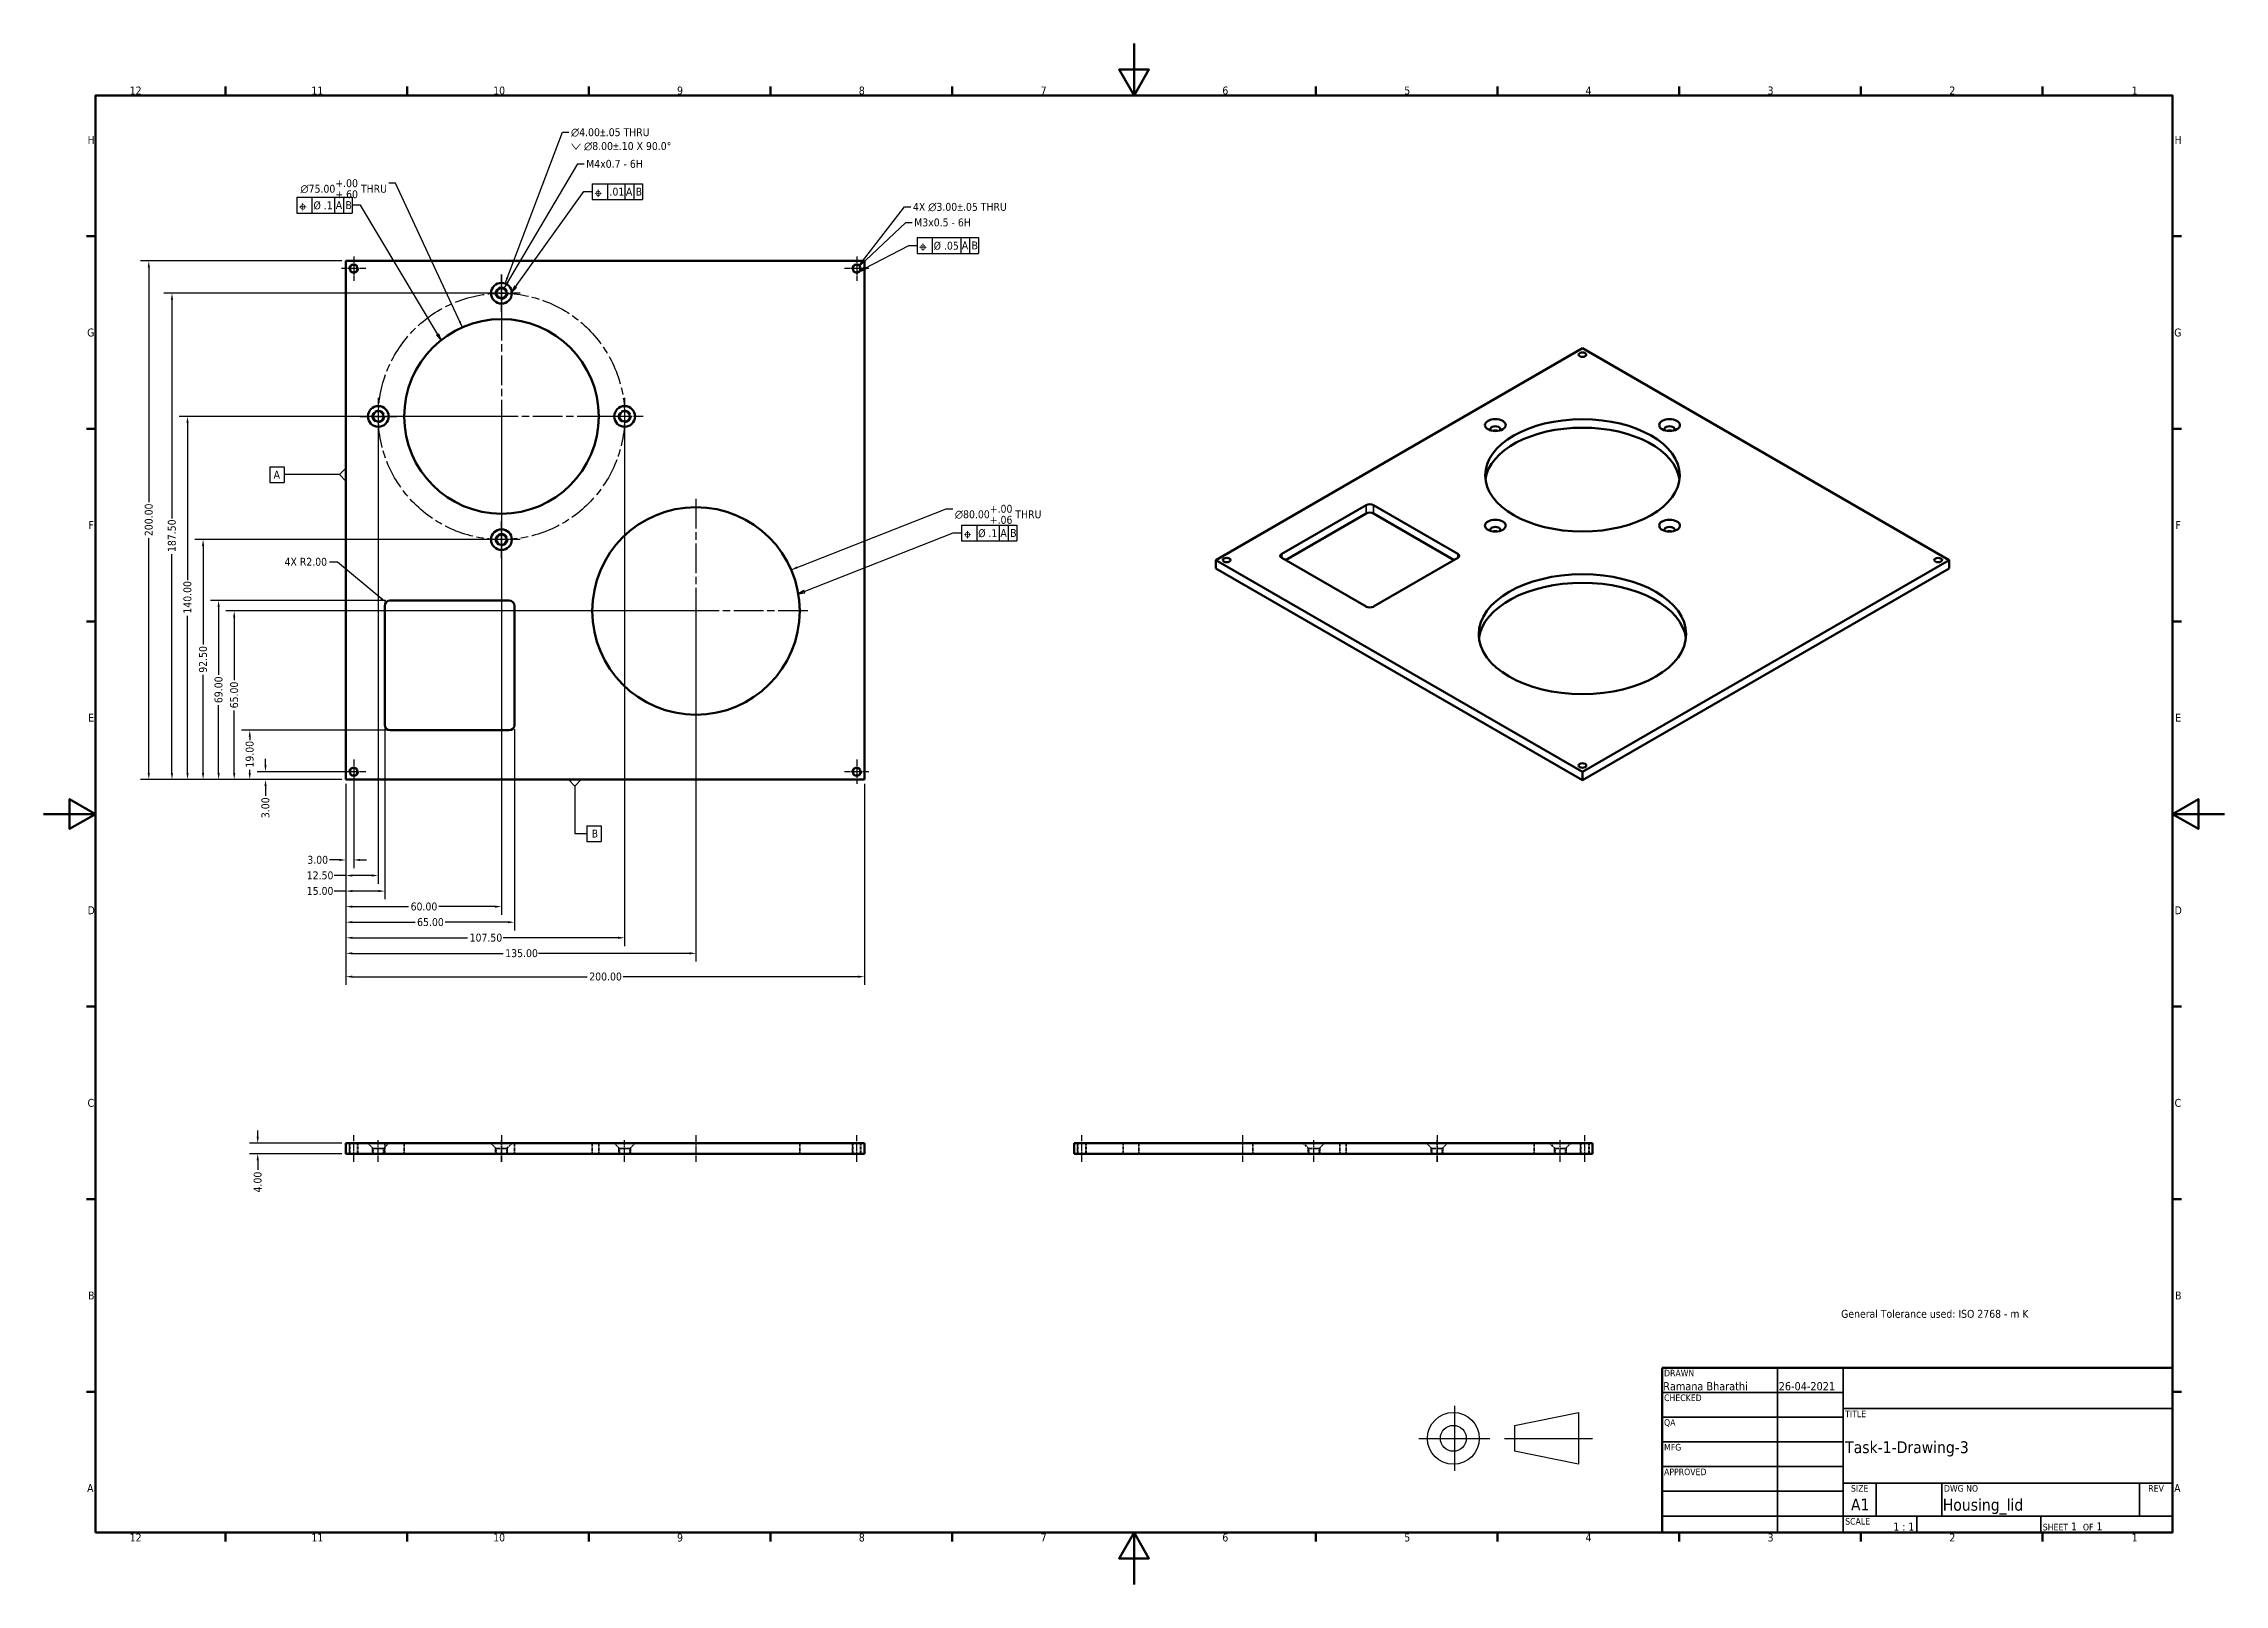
# Model space of a CAD drawing. Header units: millimetres. Extents: x 0 to 841, y 0 to 594.
import ezdxf
from ezdxf.enums import TextEntityAlignment as Align

# ---------------------------------------------------------------- set-up
doc = ezdxf.new("R2010")
doc.units = ezdxf.units.MM
doc.linetypes.add('CHAIN', pattern=[0.7087, 0.4724, -0.0591, 0.1181, -0.0591])
doc.linetypes.add('DASHED', pattern=[0.2067, 0.1654, -0.0413])
for name, color, linetype, lineweight in [('Border (ANSI)', 7, 'Continuous', 70), ('Center Mark (ANSI)', 7, 'Continuous', 25), ('Centerline (ANSI)', 7, 'Continuous', 25), ('Dimension (ANSI)', 7, 'Continuous', 25), ('Hidden (ANSI)', 7, 'DASHED', 35), ('Hidden Narrow (ANSI)', 7, 'DASHED', 25), ('Sketch Geometry (ANSI)', 7, 'Continuous', 25), ('Symbol (ANSI)', 7, 'Continuous', 25), ('Title (ANSI)', 7, 'Continuous', 50), ('Visible (ANSI)', 7, 'Continuous', 50), ('Visible Narrow (ANSI)', 7, 'Continuous', 35)]:
    doc.layers.add(name, color=color, linetype=linetype, lineweight=lineweight)
doc.styles.add('Note Text (ANSI)', font='tahoma.ttf')
doc.styles.add('Text Style30', font='tahoma.ttf')
doc.styles.add('Text Style38', font='tahoma.ttf')
doc.styles.add('Text Style39', font='tahoma.ttf')
doc.styles.add('Text Style6', font='AIGDT___.TTF')
doc.dimstyles.new('Default - mm (ANSI)', dxfattribs={"dimtxt": 3.048, "dimasz": 2.5, "dimexe": 3.175, "dimexo": 1.6002, "dimgap": 0.8, "dimtad": 0, "dimtoh": 1, "dimrnd": 1e-08, "dimzin": 4, "dimdsep": 46, "dimtxsty": 'Note Text (ANSI)', "dimcen": 0.09, "dimdle": 10, "dimclrd": 256, "dimclre": 256, "dimclrt": 256, "dimadec": 1, "dimazin": 1, "dimtfac": 1, "dimtofl": 0, "dimtmove": 0, "dimatfit": 3, "dimfxl": 1, "dimtolj": 1, "dimtzin": 4, "dimlwd": -1, "dimlwe": -1, "dimarcsym": 0})
doc.dimstyles.new('Default - mm (ANSI)$7', dxfattribs={"dimtxt": 3.048, "dimasz": 2.5, "dimexe": 3.175, "dimexo": 1.6002, "dimgap": 0.8, "dimtad": 0, "dimtoh": 1, "dimrnd": 1e-08, "dimzin": 4, "dimdsep": 46, "dimtxsty": 'Note Text (ANSI)', "dimcen": 0.09, "dimdle": 10, "dimclrd": 256, "dimclre": 256, "dimclrt": 256, "dimadec": 1, "dimazin": 1, "dimtfac": 1, "dimtofl": 0, "dimtmove": 0, "dimatfit": 3, "dimfxl": 1, "dimtolj": 1, "dimtzin": 4, "dimlwd": -1, "dimlwe": -1, "dimarcsym": 0})

msp = doc.modelspace()

# ---------------------------------------------------------------- texts
at = {"layer": 'Symbol (ANSI)', "char_height": 3.048, "style": 'Note Text (ANSI)'}
for s, insert, width, attachment_point, line_spacing_factor in [('{\\fTahoma|b0|i0;\\H3.0480;\\fAIGDT|b0|i0;\\H3.0480;n\\fTahoma|b0|i0;\\H3.0480;4.00\\fAIGDT|b0|i0;\\H3.0480;`\\fTahoma|b0|i0;\\H3.0480;.05\\fTahoma|b0|i0;\\H3.0480; THRU\\P\\fAIGDT|b0|i0;\\H3.0480;w\\fTahoma|b0|i0;\\H3.0480; \\fAIGDT|b0|i0;\\H3.0480;n\\fTahoma|b0|i0;\\H3.0480;8.00\\fAIGDT|b0|i0;\\H3.0480;`\\fTahoma|b0|i0;\\H3.0480;.10\\fTahoma|b0|i0;\\H3.0480; X 90.0°}', (203.377, 561.371), 44.61587, 1, 1.05), ('{\\A1;\\fTahoma|b0|i0;\\H3.0480;\\fAIGDT|b0|i0;\\H3.0480;n\\fTahoma|b0|i0;\\H3.0480;75.00\\S+.00^ +.60; THRU}', (132.395, 541.711), 36.5679, 3, 0.5334), ('{4X \\fAIGDT|b0|i0;\\H3.0480;n\\fTahoma|b0|i0;\\H3.0480;3.00\\fAIGDT|b0|i0;\\H3.0480;`\\fTahoma|b0|i0;\\H3.0480;.05\\fTahoma|b0|i0;\\H3.0480; THRU}', (335.252, 532.592), 39.44083, 1, 0.5334), ('{\\A1;\\fTahoma|b0|i0;\\H3.0480;\\fAIGDT|b0|i0;\\H3.0480;n\\fTahoma|b0|i0;\\H3.0480;80.00\\S+.00^ +.06; THRU}', (351.426, 416.204), 36.56977, 1, 0.5334)]:
    msp.add_mtext(s, dxfattribs=dict(at, insert=insert, width=width, attachment_point=attachment_point, line_spacing_factor=line_spacing_factor))
at = {"layer": 'Symbol (ANSI)', "char_height": 3.048, "attachment_point": 1, "style": 'Note Text (ANSI)'}
for s, insert, width in [('{M4x0.7 - 6H}', (209.258, 549.18), 22.92145), ('{M3x0.5 - 6H}', (335.755, 526.602), 22.92145), ('{\\fTahoma|b0|i0;General Tolerance used: ISO 2768 - m K}', (693.193, 105.825), 77.26342)]:
    msp.add_mtext(s, dxfattribs=dict(at, insert=insert, width=width))

# ---------------------------------------------------------------- blocks, each defined once
blk = doc.blocks.new('Borders Default Border')
at = {"layer": 'Border (ANSI)'}
for p, q in [((70.08, 574), (70.08, 577.45)), ((140.17, 574), (140.17, 577.45)), ((210.25, 574), (210.25, 577.45)), ((280.33, 574), (280.33, 577.45)), ((350.42, 574), (350.42, 577.45)), ((490.58, 574), (490.58, 577.45)), ((560.67, 574), (560.67, 577.45)), ((630.75, 574), (630.75, 577.45)), ((700.83, 574), (700.83, 577.45)), ((770.92, 574), (770.92, 577.45)), ((20, 519.75), (16.55, 519.75)), ((821, 519.75), (824.45, 519.75)), ((20, 445.5), (16.55, 445.5)), ((821, 445.5), (824.45, 445.5)), ((20, 371.25), (16.55, 371.25)), ((821, 371.25), (824.45, 371.25)), ((20, 222.75), (16.55, 222.75)), ((821, 222.75), (824.45, 222.75)), ((20, 148.5), (16.55, 148.5)), ((821, 148.5), (824.45, 148.5)), ((20, 74.25), (16.55, 74.25)), ((821, 74.25), (824.45, 74.25)), ((70.08, 20), (70.08, 16.55)), ((140.17, 20), (140.17, 16.55)), ((210.25, 20), (210.25, 16.55)), ((280.33, 20), (280.33, 16.55)), ((350.42, 20), (350.42, 16.55)), ((490.58, 20), (490.58, 16.55)), ((560.67, 20), (560.67, 16.55)), ((630.75, 20), (630.75, 16.55)), ((700.83, 20), (700.83, 16.55)), ((770.92, 20), (770.92, 16.55))]:
    blk.add_line(p, q, dxfattribs=at)
at = {"layer": 'Border (ANSI)', "flags": 128}
for points in [[(420.5, 594), (420.5, 574), (414.73, 584), (426.27, 584), (420.5, 574)], [(20, 20), (20, 574), (821, 574), (821, 20), (20, 20)], [(0, 297), (20, 297), (10, 302.77), (10, 291.23), (20, 297)], [(841, 297), (821, 297), (831, 302.77), (831, 291.23), (821, 297)], [(420.5, 0), (420.5, 20), (414.73, 10), (426.27, 10), (420.5, 20)]]:
    blk.add_lwpolyline(points, dxfattribs=at)
at = {"layer": 'Border (ANSI)', "attachment_point": 7, "style": 'Note Text (ANSI)'}
for s, insert, char_height in [('12', (33.21, 574.4), 3.048), ('11', (103.29, 574.4), 3.048), ('10', (173.38, 574.34), 3.048), ('9', (244.28, 574.34), 3.05), ('8', (314.38, 574.33), 3.05), ('7', (384.51, 574.4), 3.05), ('6', (454.57, 574.34), 3.05), ('5', (524.73, 574.34), 3.05), ('4', (594.65, 574.4), 3.05), ('3', (664.84, 574.34), 3.05), ('2', (734.95, 574.4), 3.05), ('1', (805.27, 574.4), 3.05), ('H', (16.97, 555.35), 3.05), ('H', (821.81, 555.35), 3.05), ('G', (16.81, 481.04), 3.05), ('G', (821.66, 481.04), 3.05), ('F', (17.29, 406.85), 3.05), ('F', (822.14, 406.85), 3.05), ('E', (17.21, 332.6), 3.05), ('E', (822.05, 332.6), 3.05), ('D', (16.96, 258.35), 3.05), ('D', (821.81, 258.35), 3.05), ('C', (16.95, 184.05), 3.05), ('C', (821.8, 184.05), 3.05), ('B', (17.15, 109.85), 3.05), ('B', (821.99, 109.85), 3.05), ('A', (16.78, 35.6), 3.05), ('A', (821.63, 35.6), 3.05), ('12', (33.21, 16.55), 3.048), ('11', (103.29, 16.55), 3.048), ('10', (173.38, 16.49), 3.048), ('9', (244.28, 16.49), 3.05), ('8', (314.38, 16.48), 3.05), ('7', (384.51, 16.55), 3.05), ('6', (454.57, 16.49), 3.05), ('5', (524.73, 16.49), 3.05), ('4', (594.65, 16.55), 3.05), ('3', (664.84, 16.49), 3.05), ('2', (734.95, 16.55), 3.05), ('1', (805.27, 16.55), 3.05)]:
    blk.add_mtext(s, dxfattribs=dict(at, insert=insert, char_height=char_height))
blk = doc.blocks.new('Title Blocks ANSI - Large')
at = {"layer": 'Title (ANSI)'}
for p, q in [((127, 189.23), (127, 125.73)), ((323.85, 189.23), (127, 189.23)), ((323.85, 125.73), (323.85, 189.23)), ((127, 125.73), (323.85, 125.73))]:
    blk.add_line(p, q, dxfattribs=at)
at = {"layer": 'Title (ANSI)', "lineweight": 35}
for p, q in [((171.45, 125.73), (171.45, 189.23)), ((196.85, 125.73), (196.85, 189.23)), ((127, 179.7), (196.85, 179.7)), ((127, 170.18), (196.85, 170.18)), ((196.85, 173.48), (323.85, 173.48)), ((127, 160.65), (196.85, 160.65)), ((127, 151.13), (196.85, 151.13)), ((323.85, 144.78), (196.85, 144.78)), ((209.55, 132.08), (209.55, 144.78)), ((234.95, 132.08), (234.95, 144.78)), ((311.15, 132.08), (311.15, 144.78)), ((127, 141.6), (196.85, 141.6)), ((196.85, 132.08), (127, 132.08)), ((323.85, 132.08), (196.85, 132.08)), ((225.3, 132.08), (225.3, 125.73)), ((273.05, 132.08), (273.05, 125.73))]:
    blk.add_line(p, q, dxfattribs=at)
at = {"layer": 'Title (ANSI)', "style": 'Text Style38'}
for s, p in [('DRAWN', (127.76, 188.47)), ('CHECKED', (127.76, 178.94)), ('QA', (127.76, 169.42)), ('TITLE', (197.61, 172.72)), ('MFG', (127.76, 159.89)), ('APPROVED', (127.76, 150.37)), ('DWG NO', (235.71, 144.02)), ('SCALE', (197.61, 131.32))]:
    blk.add_text(s, height=2.54, dxfattribs=at).set_placement(p, align=Align.TOP_LEFT)
for s, p in [('SIZE', (203.2, 144.02)), ('REV', (317.5, 144.02))]:
    blk.add_text(s, height=2.54, dxfattribs=at).set_placement(p, align=Align.TOP_CENTER)
at = {"layer": 'Title (ANSI)', "insert": (273.81, 126.49), "char_height": 3.048, "attachment_point": 7, "style": 'Note Text (ANSI)'}
blk.add_mtext('\\fTahoma|b0|i0;\\H2.5400;SHEET\\fTahoma|b0|i0;\\H3.0480; 1  \\fTahoma|b0|i0;\\H2.5400;OF\\fTahoma|b0|i0;\\H3.0480; 1 ', dxfattribs=at)
at = {"layer": 'Title (ANSI)'}
for tag, p, height, style in [('AUTHOR_001', (127.44, 180.53), 3.17, 'Text Style39'), ('CREATION_DATE_001', (171.98, 180.53), 3.17, 'Text Style39'), ('TITLE_001', (197.61, 156.32), 4.57, 'Text Style30'), ('Sheet_Size_001', (199.85, 134.23), 4.57, 'Text Style30'), ('PART_NUMBER_001', (235.25, 134.14), 4.57, 'Text Style30'), ('Initial_View_Scale_001', (216.2, 126.49), 3.05, 'Note Text (ANSI)')]:
    blk.add_attdef(tag, p, '', height=height, dxfattribs=dict(at, style=style))
at = {"layer": 'Title (ANSI)', "style": 'Text Style39'}
for tag, p in [('COMPANY', (260.35, 181.36)), ('REVISION_NUMBER', (317.5, 136.52))]:
    blk.add_attdef(tag, text='', height=3.17, dxfattribs=at).set_placement(p, align=Align.MIDDLE_CENTER)
for tag, p in [('CHECKED_BY', (127.76, 170.94)), ('CHECKED_DATE', (172.21, 170.94)), ('MFG_APPROVED_BY', (127.76, 151.89)), ('MFG_APPROVED_DATE', (172.21, 151.89)), ('ENG_APPROVED_BY', (127.76, 142.37)), ('ENG_APPROVAL_DATE', (172.21, 142.37))]:
    blk.add_attdef(tag, text='', height=3.17, dxfattribs=at).set_placement(p, align=Align.BOTTOM_LEFT)
blk = doc.blocks.new('*D7')
at = {"layer": 'Defpoints', "color": 0, "transparency": 16777216}
for p in [(85.57, 313.28), (119.57, 313.28), (116.57, 310.28)]:
    blk.add_point(p, dxfattribs=at)
at = {"layer": 'Dimension (ANSI)', "transparency": 16777216}
for p, q in [((117.97, 313.28), (82.4, 313.28)), ((85.57, 315.78), (85.57, 318.28)), ((114.97, 310.28), (82.4, 310.28)), ((85.57, 307.78), (85.57, 303.97))]:
    blk.add_line(p, q, dxfattribs=at)
for points in [[(85.16, 315.78), (85.99, 315.78), (85.57, 313.28)], [(85.16, 307.78), (85.99, 307.78), (85.57, 310.28)]]:
    blk.add_solid(points, dxfattribs=at)
at = {"layer": 'Dimension (ANSI)', "transparency": 16777216, "insert": (83.99, 295.4), "char_height": 3.048, "attachment_point": 1, "rotation": 90, "style": 'Note Text (ANSI)'}
blk.add_mtext('\\A1;3.00', dxfattribs=at)
blk = doc.blocks.new('*D8')
at = {"layer": 'Defpoints', "color": 0, "transparency": 16777216}
for p in [(79.5, 329.28), (133.57, 329.28), (116.57, 310.28)]:
    blk.add_point(p, dxfattribs=at)
at = {"layer": 'Dimension (ANSI)', "transparency": 16777216}
for p, q in [((131.97, 329.28), (76.32, 329.28)), ((79.5, 326.78), (79.5, 325.48)), ((79.5, 312.78), (79.5, 314.09)), ((114.97, 310.28), (76.32, 310.28))]:
    blk.add_line(p, q, dxfattribs=at)
for points in [[(79.08, 326.78), (79.91, 326.78), (79.5, 329.28)], [(79.08, 312.78), (79.91, 312.78), (79.5, 310.28)]]:
    blk.add_solid(points, dxfattribs=at)
at = {"layer": 'Dimension (ANSI)', "transparency": 16777216, "insert": (77.91, 314.89), "char_height": 3.048, "attachment_point": 1, "rotation": 90, "style": 'Note Text (ANSI)'}
blk.add_mtext('\\A1;19.00', dxfattribs=at)
blk = doc.blocks.new('*D9')
at = {"layer": 'Defpoints', "color": 0, "transparency": 16777216}
for p in [(73.5, 375.28), (251.57, 375.28), (116.57, 310.28)]:
    blk.add_point(p, dxfattribs=at)
at = {"layer": 'Dimension (ANSI)', "transparency": 16777216}
for p, q in [((249.97, 375.28), (70.32, 375.28)), ((73.5, 372.78), (73.5, 348.62)), ((73.5, 312.78), (73.5, 336.94)), ((114.97, 310.28), (70.32, 310.28))]:
    blk.add_line(p, q, dxfattribs=at)
for points in [[(73.08, 372.78), (73.91, 372.78), (73.5, 375.28)], [(73.08, 312.78), (73.91, 312.78), (73.5, 310.28)]]:
    blk.add_solid(points, dxfattribs=at)
at = {"layer": 'Dimension (ANSI)', "transparency": 16777216, "insert": (71.91, 337.74), "char_height": 3.048, "attachment_point": 1, "rotation": 90, "style": 'Note Text (ANSI)'}
blk.add_mtext('\\A1;65.00', dxfattribs=at)
blk = doc.blocks.new('*D10')
at = {"layer": 'Defpoints', "color": 0, "transparency": 16777216}
for p in [(67.5, 379.28), (133.57, 379.28), (116.57, 310.28)]:
    blk.add_point(p, dxfattribs=at)
at = {"layer": 'Dimension (ANSI)', "transparency": 16777216}
for p, q in [((131.97, 379.28), (64.32, 379.28)), ((67.5, 376.78), (67.5, 350.62)), ((67.5, 312.78), (67.5, 338.94)), ((114.97, 310.28), (64.32, 310.28))]:
    blk.add_line(p, q, dxfattribs=at)
for points in [[(67.08, 376.78), (67.91, 376.78), (67.5, 379.28)], [(67.08, 312.78), (67.91, 312.78), (67.5, 310.28)]]:
    blk.add_solid(points, dxfattribs=at)
at = {"layer": 'Dimension (ANSI)', "transparency": 16777216, "insert": (65.91, 339.74), "char_height": 3.048, "attachment_point": 1, "rotation": 90, "style": 'Note Text (ANSI)'}
blk.add_mtext('\\A1;69.00', dxfattribs=at)
blk = doc.blocks.new('*D11')
at = {"layer": 'Defpoints', "color": 0, "transparency": 16777216}
for p in [(61.5, 402.78), (176.57, 402.78), (116.57, 310.28)]:
    blk.add_point(p, dxfattribs=at)
at = {"layer": 'Dimension (ANSI)', "transparency": 16777216}
for p, q in [((174.97, 402.78), (58.32, 402.78)), ((61.5, 400.28), (61.5, 362.39)), ((61.5, 312.78), (61.5, 350.67)), ((114.97, 310.28), (58.32, 310.28))]:
    blk.add_line(p, q, dxfattribs=at)
for points in [[(61.08, 400.28), (61.91, 400.28), (61.5, 402.78)], [(61.08, 312.78), (61.91, 312.78), (61.5, 310.28)]]:
    blk.add_solid(points, dxfattribs=at)
at = {"layer": 'Dimension (ANSI)', "transparency": 16777216, "insert": (59.91, 351.47), "char_height": 3.048, "attachment_point": 1, "rotation": 90, "style": 'Note Text (ANSI)'}
blk.add_mtext('\\A1;92.50', dxfattribs=at)
blk = doc.blocks.new('*D12')
at = {"layer": 'Defpoints', "color": 0, "transparency": 16777216}
for p in [(55.5, 450.28), (176.57, 450.28), (116.57, 310.28)]:
    blk.add_point(p, dxfattribs=at)
at = {"layer": 'Dimension (ANSI)', "transparency": 16777216}
for p, q in [((174.97, 450.28), (52.32, 450.28)), ((55.5, 447.78), (55.5, 387.12)), ((55.5, 312.78), (55.5, 373.44)), ((114.97, 310.28), (52.32, 310.28))]:
    blk.add_line(p, q, dxfattribs=at)
for points in [[(55.08, 447.78), (55.91, 447.78), (55.5, 450.28)], [(55.08, 312.78), (55.91, 312.78), (55.5, 310.28)]]:
    blk.add_solid(points, dxfattribs=at)
at = {"layer": 'Dimension (ANSI)', "transparency": 16777216, "insert": (53.91, 374.24), "char_height": 3.048, "attachment_point": 1, "rotation": 90, "style": 'Note Text (ANSI)'}
blk.add_mtext('\\A1;140.00', dxfattribs=at)
blk = doc.blocks.new('*D13')
at = {"layer": 'Defpoints', "color": 0, "transparency": 16777216}
for p in [(49.5, 497.78), (176.57, 497.78), (116.57, 310.28)]:
    blk.add_point(p, dxfattribs=at)
at = {"layer": 'Dimension (ANSI)', "transparency": 16777216}
for p, q in [((174.97, 497.78), (46.32, 497.78)), ((49.5, 495.28), (49.5, 410.87)), ((49.5, 312.78), (49.5, 397.19)), ((114.97, 310.28), (46.32, 310.28))]:
    blk.add_line(p, q, dxfattribs=at)
for points in [[(49.08, 495.28), (49.91, 495.28), (49.5, 497.78)], [(49.08, 312.78), (49.91, 312.78), (49.5, 310.28)]]:
    blk.add_solid(points, dxfattribs=at)
at = {"layer": 'Dimension (ANSI)', "transparency": 16777216, "insert": (47.9, 397.99), "char_height": 3.048, "attachment_point": 1, "rotation": 90, "style": 'Note Text (ANSI)'}
blk.add_mtext('\\A1;187.50', dxfattribs=at)
blk = doc.blocks.new('*D14')
at = {"layer": 'Defpoints', "color": 0, "transparency": 16777216}
for p in [(119.57, 313.28), (116.57, 310.28), (119.57, 279.28)]:
    blk.add_point(p, dxfattribs=at)
at = {"layer": 'Dimension (ANSI)', "transparency": 16777216}
for p, q in [((119.57, 311.68), (119.57, 276.11)), ((116.57, 308.68), (116.57, 276.11)), ((114.07, 279.28), (110.26, 279.28)), ((122.07, 279.28), (124.57, 279.28))]:
    blk.add_line(p, q, dxfattribs=at)
for points in [[(114.07, 279.7), (114.07, 278.87), (116.57, 279.28)], [(122.07, 279.7), (122.07, 278.87), (119.57, 279.28)]]:
    blk.add_solid(points, dxfattribs=at)
at = {"layer": 'Dimension (ANSI)', "transparency": 16777216, "insert": (101.69, 280.87), "char_height": 3.048, "attachment_point": 1, "style": 'Note Text (ANSI)'}
blk.add_mtext('\\A1;3.00', dxfattribs=at)
blk = doc.blocks.new('*D15')
at = {"layer": 'Defpoints', "color": 0, "transparency": 16777216}
for p in [(129.07, 450.28), (116.57, 310.28), (129.07, 273.28)]:
    blk.add_point(p, dxfattribs=at)
at = {"layer": 'Dimension (ANSI)', "transparency": 16777216}
for p, q in [((129.07, 448.68), (129.07, 270.11)), ((116.57, 308.68), (116.57, 270.11)), ((116.57, 273.28), (112.06, 273.28)), ((126.57, 273.28), (119.07, 273.28))]:
    blk.add_line(p, q, dxfattribs=at)
for points in [[(119.07, 273.7), (119.07, 272.87), (116.57, 273.28)], [(126.57, 273.7), (126.57, 272.87), (129.07, 273.28)]]:
    blk.add_solid(points, dxfattribs=at)
at = {"layer": 'Dimension (ANSI)', "transparency": 16777216, "insert": (101.47, 274.87), "char_height": 3.048, "attachment_point": 1, "style": 'Note Text (ANSI)'}
blk.add_mtext('\\A1;12.50', dxfattribs=at)
blk = doc.blocks.new('*D16')
at = {"layer": 'Defpoints', "color": 0, "transparency": 16777216}
for p in [(131.57, 331.28), (116.57, 310.28), (131.57, 267.28)]:
    blk.add_point(p, dxfattribs=at)
at = {"layer": 'Dimension (ANSI)', "transparency": 16777216}
for p, q in [((131.57, 329.68), (131.57, 264.11)), ((116.57, 308.68), (116.57, 264.11)), ((116.57, 267.28), (112.06, 267.28)), ((129.07, 267.28), (119.07, 267.28))]:
    blk.add_line(p, q, dxfattribs=at)
for points in [[(119.07, 267.7), (119.07, 266.87), (116.57, 267.28)], [(129.07, 267.7), (129.07, 266.87), (131.57, 267.28)]]:
    blk.add_solid(points, dxfattribs=at)
at = {"layer": 'Dimension (ANSI)', "transparency": 16777216, "insert": (101.47, 268.87), "char_height": 3.048, "attachment_point": 1, "style": 'Note Text (ANSI)'}
blk.add_mtext('\\A1;15.00', dxfattribs=at)
blk = doc.blocks.new('*D17')
at = {"layer": 'Defpoints', "color": 0, "transparency": 16777216}
for p in [(176.57, 450.28), (116.57, 310.28), (176.57, 261.28)]:
    blk.add_point(p, dxfattribs=at)
at = {"layer": 'Dimension (ANSI)', "transparency": 16777216}
for p, q in [((176.57, 448.68), (176.57, 258.11)), ((116.57, 308.68), (116.57, 258.11)), ((119.07, 261.28), (140.73, 261.28)), ((174.07, 261.28), (152.41, 261.28))]:
    blk.add_line(p, q, dxfattribs=at)
for points in [[(119.07, 261.7), (119.07, 260.87), (116.57, 261.28)], [(174.07, 261.7), (174.07, 260.87), (176.57, 261.28)]]:
    blk.add_solid(points, dxfattribs=at)
at = {"layer": 'Dimension (ANSI)', "transparency": 16777216, "insert": (141.53, 262.87), "char_height": 3.048, "attachment_point": 1, "style": 'Note Text (ANSI)'}
blk.add_mtext('\\A1;60.00', dxfattribs=at)
blk = doc.blocks.new('*D18')
at = {"layer": 'Defpoints', "color": 0, "transparency": 16777216}
for p in [(181.57, 331.28), (116.57, 310.28), (181.57, 255.28)]:
    blk.add_point(p, dxfattribs=at)
at = {"layer": 'Dimension (ANSI)', "transparency": 16777216}
for p, q in [((181.57, 329.68), (181.57, 252.11)), ((116.57, 308.68), (116.57, 252.11)), ((119.07, 255.28), (143.23, 255.28)), ((179.07, 255.28), (154.91, 255.28))]:
    blk.add_line(p, q, dxfattribs=at)
for points in [[(119.07, 255.7), (119.07, 254.87), (116.57, 255.28)], [(179.07, 255.7), (179.07, 254.87), (181.57, 255.28)]]:
    blk.add_solid(points, dxfattribs=at)
at = {"layer": 'Dimension (ANSI)', "transparency": 16777216, "insert": (144.03, 256.87), "char_height": 3.048, "attachment_point": 1, "style": 'Note Text (ANSI)'}
blk.add_mtext('\\A1;65.00', dxfattribs=at)
blk = doc.blocks.new('*D19')
at = {"layer": 'Defpoints', "color": 0, "transparency": 16777216}
for p in [(224.07, 450.28), (116.57, 310.28), (224.07, 249.28)]:
    blk.add_point(p, dxfattribs=at)
at = {"layer": 'Dimension (ANSI)', "transparency": 16777216}
for p, q in [((224.07, 448.68), (224.07, 246.11)), ((116.57, 308.68), (116.57, 246.11)), ((119.07, 249.28), (163.48, 249.28)), ((221.57, 249.28), (177.16, 249.28))]:
    blk.add_line(p, q, dxfattribs=at)
for points in [[(119.07, 249.7), (119.07, 248.87), (116.57, 249.28)], [(221.57, 249.7), (221.57, 248.87), (224.07, 249.28)]]:
    blk.add_solid(points, dxfattribs=at)
at = {"layer": 'Dimension (ANSI)', "transparency": 16777216, "insert": (164.28, 250.87), "char_height": 3.048, "attachment_point": 1, "style": 'Note Text (ANSI)'}
blk.add_mtext('\\A1;107.50', dxfattribs=at)
blk = doc.blocks.new('*D20')
at = {"layer": 'Defpoints', "color": 0, "transparency": 16777216}
for p in [(251.57, 375.28), (116.57, 310.28), (251.57, 243.28)]:
    blk.add_point(p, dxfattribs=at)
at = {"layer": 'Dimension (ANSI)', "transparency": 16777216}
for p, q in [((251.57, 373.68), (251.57, 240.11)), ((116.57, 308.68), (116.57, 240.11)), ((119.07, 243.28), (177.23, 243.28)), ((249.07, 243.28), (190.91, 243.28))]:
    blk.add_line(p, q, dxfattribs=at)
for points in [[(119.07, 243.7), (119.07, 242.87), (116.57, 243.28)], [(249.07, 243.7), (249.07, 242.87), (251.57, 243.28)]]:
    blk.add_solid(points, dxfattribs=at)
at = {"layer": 'Dimension (ANSI)', "transparency": 16777216, "insert": (178.03, 244.87), "char_height": 3.048, "attachment_point": 1, "style": 'Note Text (ANSI)'}
blk.add_mtext('\\A1;135.00', dxfattribs=at)
blk = doc.blocks.new('*D21')
at = {"layer": 'Defpoints', "color": 0, "transparency": 16777216}
for p in [(116.57, 510.28), (40.57, 310.28), (116.57, 310.28)]:
    blk.add_point(p, dxfattribs=at)
at = {"layer": 'Dimension (ANSI)', "transparency": 16777216}
for p, q in [((114.97, 510.28), (37.4, 510.28)), ((40.57, 507.78), (40.57, 417.24)), ((40.57, 312.78), (40.57, 403.32)), ((114.97, 310.28), (37.4, 310.28))]:
    blk.add_line(p, q, dxfattribs=at)
for points in [[(40.16, 507.78), (40.99, 507.78), (40.57, 510.28)], [(40.16, 312.78), (40.99, 312.78), (40.57, 310.28)]]:
    blk.add_solid(points, dxfattribs=at)
at = {"layer": 'Dimension (ANSI)', "transparency": 16777216, "insert": (38.99, 404.12), "char_height": 3.048, "attachment_point": 1, "rotation": 90, "style": 'Note Text (ANSI)'}
blk.add_mtext('\\A1;200.00', dxfattribs=at)
blk = doc.blocks.new('*D22')
at = {"layer": 'Defpoints', "color": 0, "transparency": 16777216}
for p in [(116.57, 310.28), (316.57, 310.28), (316.57, 234.28)]:
    blk.add_point(p, dxfattribs=at)
at = {"layer": 'Dimension (ANSI)', "transparency": 16777216}
for p, q in [((116.57, 308.68), (116.57, 231.11)), ((316.57, 308.68), (316.57, 231.11)), ((119.07, 234.28), (209.62, 234.28)), ((314.07, 234.28), (223.53, 234.28))]:
    blk.add_line(p, q, dxfattribs=at)
for points in [[(119.07, 234.7), (119.07, 233.87), (116.57, 234.28)], [(314.07, 234.7), (314.07, 233.87), (316.57, 234.28)]]:
    blk.add_solid(points, dxfattribs=at)
at = {"layer": 'Dimension (ANSI)', "transparency": 16777216, "insert": (210.42, 235.87), "char_height": 3.048, "attachment_point": 1, "style": 'Note Text (ANSI)'}
blk.add_mtext('\\A1;200.00', dxfattribs=at)
blk = doc.blocks.new('*D23')
at = {"layer": 'Defpoints', "color": 0, "transparency": 16777216}
for p in [(82.57, 170.04), (116.57, 170.04), (116.57, 166.04)]:
    blk.add_point(p, dxfattribs=at)
at = {"layer": 'Dimension (ANSI)', "transparency": 16777216}
for p, q in [((114.97, 170.04), (79.4, 170.04)), ((82.57, 172.54), (82.57, 175.04)), ((114.97, 166.04), (79.4, 166.04)), ((82.57, 163.54), (82.57, 159.78))]:
    blk.add_line(p, q, dxfattribs=at)
for points in [[(82.16, 172.54), (82.99, 172.54), (82.57, 170.04)], [(82.16, 163.54), (82.99, 163.54), (82.57, 166.04)]]:
    blk.add_solid(points, dxfattribs=at)
at = {"layer": 'Dimension (ANSI)', "transparency": 16777216, "insert": (80.99, 151.1), "char_height": 3.048, "attachment_point": 1, "rotation": 90, "style": 'Note Text (ANSI)'}
blk.add_mtext('\\A1;4.00', dxfattribs=at)
blk = doc.blocks.new('3rd angle projection')
at = {"layer": 'Sketch Geometry (ANSI)'}
for p, q in [((-19.79, 12.57), (-19.79, -12.57)), ((3.43, 5.01), (28.05, 10.01)), ((28.05, 10.01), (28.05, -9.99)), ((-33.45, 0.01), (-6.14, 0.01)), ((-0.41, 0), (33.45, 0)), ((3.43, 5.01), (3.43, -4.99)), ((28.05, -9.99), (3.43, -4.99))]:
    blk.add_line(p, q, dxfattribs=at)
for radius in [10, 5]:
    blk.add_circle((-20.18, 0.01), radius, dxfattribs=at)
blk = doc.blocks.new('Datum Identifier1')
at = {"layer": 'Symbol (ANSI)'}
for p, q in [((87.19, 430.9), (92.79, 430.9)), ((87.19, 430.9), (87.19, 424.8)), ((92.79, 430.9), (92.79, 424.8)), ((87.19, 424.8), (92.79, 424.8)), ((97.47, 427.85), (92.79, 427.85)), ((114.09, 427.85), (97.47, 427.85))]:
    blk.add_line(p, q, dxfattribs=at)
at = {"layer": 'Symbol (ANSI)', "flags": 128}
blk.add_lwpolyline([(116.57, 430.34), (116.57, 425.36), (114.09, 427.85), (116.57, 430.34)], dxfattribs=at)
at = {"layer": 'Symbol (ANSI)'}
blk.add_solid([(116.57, 430.34), (116.57, 425.36), (114.09, 427.85), (116.57, 430.34)], dxfattribs=at)
at = {"layer": 'Symbol (ANSI)', "insert": (88.69, 426.33), "char_height": 3.05, "attachment_point": 7, "style": 'Note Text (ANSI)'}
blk.add_mtext('A', dxfattribs=at)
blk = doc.blocks.new('Datum Identifier2')
at = {"layer": 'Symbol (ANSI)'}
for p, q in [((204.85, 307.79), (204.85, 289.44)), ((204.85, 289.44), (209.53, 289.44)), ((209.53, 292.49), (215.04, 292.49)), ((209.53, 292.49), (209.53, 286.4)), ((209.53, 286.4), (215.04, 286.4)), ((215.04, 292.49), (215.04, 286.4))]:
    blk.add_line(p, q, dxfattribs=at)
at = {"layer": 'Symbol (ANSI)', "flags": 128}
blk.add_lwpolyline([(202.36, 310.28), (207.34, 310.28), (204.85, 307.79), (202.36, 310.28)], dxfattribs=at)
at = {"layer": 'Symbol (ANSI)'}
blk.add_solid([(202.36, 310.28), (207.34, 310.28), (204.85, 307.79), (202.36, 310.28)], dxfattribs=at)
at = {"layer": 'Symbol (ANSI)', "insert": (211.36, 287.92), "char_height": 3.05, "attachment_point": 7, "style": 'Note Text (ANSI)'}
blk.add_mtext('B', dxfattribs=at)
blk = doc.blocks.new('*D26')
at = {"layer": 'Defpoints', "color": 0, "transparency": 16777216}
for p in [(132.04, 378.57), (133.57, 377.28)]:
    blk.add_point(p, dxfattribs=at)
at = {"layer": 'Dimension (ANSI)', "transparency": 16777216}
for p, q in [((110.24, 394.18), (113.36, 394.18)), ((113.36, 394.18), (130.12, 380.17))]:
    blk.add_line(p, q, dxfattribs=at)
blk.add_solid([(130.39, 380.49), (129.86, 379.85), (132.04, 378.57)], dxfattribs=at)
at = {"layer": 'Dimension (ANSI)', "transparency": 16777216, "insert": (92.92, 395.77), "char_height": 3.048, "attachment_point": 1, "style": 'Note Text (ANSI)'}
blk.add_mtext('\\A1;\\fTahoma|b0|i0;\\H3.0480;4X R2.00', dxfattribs=at)
blk = doc.blocks.new('GD&T Identifier1')
at = {"layer": 'Symbol (ANSI)'}
for p, q in [((211.56, 539.99), (230.94, 539.99)), ((211.56, 539.99), (211.56, 533.9)), ((217.4, 539.99), (217.4, 533.9)), ((224.14, 539.99), (224.14, 533.9)), ((227.58, 539.99), (227.58, 533.9)), ((230.94, 539.99), (230.94, 533.9)), ((182.01, 500.26), (208.39, 536.95)), ((208.39, 536.95), (211.56, 536.95)), ((211.56, 533.9), (230.94, 533.9)), ((181.6, 500.55), (180.55, 498.23)), ((182.01, 500.26), (180.55, 498.23)), ((180.55, 498.23), (182.41, 499.97)), ((182.41, 499.97), (181.6, 500.55))]:
    blk.add_line(p, q, dxfattribs=at)
at = {"layer": 'Symbol (ANSI)', "flags": 128}
blk.add_lwpolyline([(181.6, 500.55), (180.55, 498.23), (182.41, 499.97), (181.6, 500.55)], dxfattribs=at)
at = {"layer": 'Symbol (ANSI)'}
blk.add_solid([(181.6, 500.55), (180.55, 498.23), (182.41, 499.97), (181.6, 500.55)], dxfattribs=at)
at = {"layer": 'Symbol (ANSI)', "attachment_point": 7}
for s, insert, char_height, style in [('.01', (218.23, 535.36), 3.048, 'Note Text (ANSI)'), ('A', (224.56, 535.42), 3.05, 'Note Text (ANSI)'), ('B', (228.33, 535.42), 3.05, 'Note Text (ANSI)'), ('j', (212.27, 534.75), 3.05, 'Text Style6')]:
    blk.add_mtext(s, dxfattribs=dict(at, insert=insert, char_height=char_height, style=style))
blk = doc.blocks.new('GD&T Identifier2')
at = {"layer": 'Symbol (ANSI)'}
for p, q in [((97.66, 534.79), (119.02, 534.79)), ((97.66, 534.79), (97.66, 528.7)), ((103.5, 534.79), (103.5, 528.7)), ((112.22, 534.79), (112.22, 528.7)), ((115.66, 534.79), (115.66, 528.7)), ((119.02, 534.79), (119.02, 528.7)), ((122.2, 531.74), (119.02, 531.74)), ((151.97, 481.8), (122.2, 531.74)), ((97.66, 528.7), (119.02, 528.7)), ((152.4, 482.05), (151.54, 481.54)), ((151.54, 481.54), (153.25, 479.65)), ((151.97, 481.8), (153.25, 479.65)), ((153.25, 479.65), (152.4, 482.05))]:
    blk.add_line(p, q, dxfattribs=at)
at = {"layer": 'Symbol (ANSI)', "flags": 128}
blk.add_lwpolyline([(151.54, 481.54), (153.25, 479.65), (152.4, 482.05), (151.54, 481.54)], dxfattribs=at)
at = {"layer": 'Symbol (ANSI)'}
blk.add_solid([(151.54, 481.54), (153.25, 479.65), (152.4, 482.05), (151.54, 481.54)], dxfattribs=at)
at = {"layer": 'Symbol (ANSI)', "attachment_point": 7}
for s, insert, char_height, style in [('j', (98.36, 529.55), 3.05, 'Text Style6'), ('Ø .1', (104.08, 529.98), 3.048, 'Note Text (ANSI)'), ('A', (112.65, 530.22), 3.05, 'Note Text (ANSI)'), ('B', (116.41, 530.22), 3.05, 'Note Text (ANSI)')]:
    blk.add_mtext(s, dxfattribs=dict(at, insert=insert, char_height=char_height, style=style))
blk = doc.blocks.new('GD&T Identifier3')
at = {"layer": 'Symbol (ANSI)'}
for p, q in [((293.36, 382.75), (350.82, 405.36)), ((350.82, 405.36), (353.99, 405.36)), ((353.99, 408.41), (375.36, 408.41)), ((353.99, 408.41), (353.99, 402.31)), ((359.83, 408.41), (359.83, 402.31)), ((368.55, 408.41), (368.55, 402.31)), ((372, 408.41), (372, 402.31)), ((375.36, 408.41), (375.36, 402.31)), ((353.99, 402.31), (375.36, 402.31)), ((293.18, 383.22), (291.03, 381.84)), ((293.36, 382.75), (291.03, 381.84)), ((291.03, 381.84), (293.54, 382.29)), ((293.54, 382.29), (293.18, 383.22))]:
    blk.add_line(p, q, dxfattribs=at)
at = {"layer": 'Symbol (ANSI)', "flags": 128}
blk.add_lwpolyline([(293.18, 383.22), (291.03, 381.84), (293.54, 382.29), (293.18, 383.22)], dxfattribs=at)
at = {"layer": 'Symbol (ANSI)'}
blk.add_solid([(293.18, 383.22), (291.03, 381.84), (293.54, 382.29), (293.18, 383.22)], dxfattribs=at)
at = {"layer": 'Symbol (ANSI)', "attachment_point": 7}
for s, insert, char_height, style in [('j', (354.7, 403.16), 3.05, 'Text Style6'), ('Ø .1', (360.41, 403.6), 3.048, 'Note Text (ANSI)'), ('A', (368.98, 403.83), 3.05, 'Note Text (ANSI)'), ('B', (372.75, 403.83), 3.05, 'Note Text (ANSI)')]:
    blk.add_mtext(s, dxfattribs=dict(at, insert=insert, char_height=char_height, style=style))
blk = doc.blocks.new('GD&T Identifier4')
at = {"layer": 'Symbol (ANSI)'}
for p, q in [((316.85, 507.38), (333.64, 516.19)), ((333.64, 516.19), (336.82, 516.19)), ((336.82, 519.24), (360.47, 519.24)), ((336.82, 519.24), (336.82, 513.15)), ((336.82, 513.15), (360.47, 513.15)), ((342.66, 519.24), (342.66, 513.15)), ((353.67, 519.24), (353.67, 513.15)), ((357.11, 519.24), (357.11, 513.15)), ((360.47, 519.24), (360.47, 513.15)), ((316.47, 507.18), (314.63, 506.21)), ((315.82, 507.18), (314.63, 506.21)), ((314.63, 506.21), (317.07, 506.93)), ((316.61, 507.82), (316.07, 507.38)), ((316.84, 507.38), (316.61, 507.82)), ((317.07, 506.93), (316.94, 507.18))]:
    blk.add_line(p, q, dxfattribs=at)
at = {"layer": 'Symbol (ANSI)', "flags": 128}
blk.add_lwpolyline([(316.61, 507.82), (314.63, 506.21), (317.07, 506.93), (316.61, 507.82)], dxfattribs=at)
at = {"layer": 'Symbol (ANSI)'}
blk.add_solid([(316.61, 507.82), (314.63, 506.21), (317.07, 506.93), (316.61, 507.82)], dxfattribs=at)
at = {"layer": 'Symbol (ANSI)', "attachment_point": 7}
for s, insert, char_height, style in [('j', (337.52, 514), 3.05, 'Text Style6'), ('Ø .05', (343.24, 514.43), 3.048, 'Note Text (ANSI)'), ('A', (354.09, 514.67), 3.05, 'Note Text (ANSI)'), ('B', (357.86, 514.67), 3.05, 'Note Text (ANSI)')]:
    blk.add_mtext(s, dxfattribs=dict(at, insert=insert, char_height=char_height, style=style))

# ---------------------------------------------------------------- dimensions: what is measured, and where the dimension line sits
at = {"layer": 'Dimension (ANSI)'}
for base, p1, p2, angle, override, picture, middle in [((40.575, 310.283), (116.575, 510.283), (116.575, 310.283), 90, {"dimgap": 0.8, "dimtoh": 0, "dimdec": 2, "dimtol": 0, "dimlim": 0, "dimtp": 0, "dimtm": 0, "dimtdec": 2, "dimatfit": 1}, '*D21', (40.575, 410.283)), ((49.498, 497.783), (116.575, 310.283), (176.575, 497.783), 90, {"dimgap": 0.8, "dimtoh": 0, "dimdec": 2, "dimtol": 0, "dimlim": 0, "dimtp": 0, "dimtm": 0, "dimtdec": 2, "dimatfit": 1}, '*D13', (49.498, 404.033)), ((55.498, 450.283), (116.575, 310.283), (176.575, 450.283), 90, {"dimgap": 0.8, "dimtoh": 0, "dimdec": 2, "dimtol": 0, "dimlim": 0, "dimtp": 0, "dimtm": 0, "dimtdec": 2, "dimatfit": 1}, '*D12', (55.498, 380.283)), ((129.075, 273.283), (116.575, 310.283), (129.075, 450.283), 180, {"dimgap": 0.8, "dimtoh": 0, "dimdec": 2, "dimtol": 0, "dimlim": 0, "dimtp": 0, "dimtm": 0, "dimtdec": 2, "dimatfit": 2}, '*D15', (106.361, 273.283)), ((176.575, 261.283), (116.575, 310.283), (176.575, 450.283), 180, {"dimgap": 0.8, "dimtoh": 0, "dimdec": 2, "dimtol": 0, "dimlim": 0, "dimtp": 0, "dimtm": 0, "dimtdec": 2, "dimatfit": 1}, '*D17', (146.575, 261.283)), ((224.075, 249.283), (116.575, 310.283), (224.075, 450.283), 180, {"dimgap": 0.8, "dimtoh": 0, "dimdec": 2, "dimtol": 0, "dimlim": 0, "dimtp": 0, "dimtm": 0, "dimtdec": 2, "dimatfit": 1}, '*D19', (170.325, 249.283)), ((61.498, 402.783), (116.575, 310.283), (176.575, 402.783), 90, {"dimgap": 0.8, "dimtoh": 0, "dimdec": 2, "dimtol": 0, "dimlim": 0, "dimtp": 0, "dimtm": 0, "dimtdec": 2, "dimatfit": 1}, '*D11', (61.498, 356.533)), ((67.498, 379.283), (116.575, 310.283), (133.575, 379.283), 90, {"dimgap": 0.8, "dimtoh": 0, "dimdec": 2, "dimtol": 0, "dimlim": 0, "dimtp": 0, "dimtm": 0, "dimtdec": 2, "dimatfit": 1}, '*D10', (67.498, 344.783)), ((73.498, 375.283), (116.575, 310.283), (251.575, 375.283), 90, {"dimgap": 0.8, "dimtoh": 0, "dimdec": 2, "dimtol": 0, "dimlim": 0, "dimtp": 0, "dimtm": 0, "dimtdec": 2, "dimatfit": 1}, '*D9', (73.498, 342.783)), ((251.575, 243.283), (116.575, 310.283), (251.575, 375.283), 180, {"dimgap": 0.8, "dimtoh": 0, "dimdec": 2, "dimtol": 0, "dimlim": 0, "dimtp": 0, "dimtm": 0, "dimtdec": 2, "dimatfit": 1}, '*D20', (184.075, 243.283)), ((79.498, 329.283), (116.575, 310.283), (133.575, 329.283), 90, {"dimgap": 0.8, "dimtoh": 0, "dimdec": 2, "dimtol": 0, "dimlim": 0, "dimtp": 0, "dimtm": 0, "dimtdec": 2, "dimatfit": 1}, '*D8', (79.498, 319.783)), ((131.575, 267.283), (116.575, 310.283), (131.575, 331.283), 180, {"dimgap": 0.8, "dimtoh": 0, "dimdec": 2, "dimtol": 0, "dimlim": 0, "dimtp": 0, "dimtm": 0, "dimtdec": 2, "dimatfit": 2}, '*D16', (106.361, 267.283)), ((181.575, 255.283), (116.575, 310.283), (181.575, 331.283), 180, {"dimgap": 0.8, "dimtoh": 0, "dimdec": 2, "dimtol": 0, "dimlim": 0, "dimtp": 0, "dimtm": 0, "dimtdec": 2, "dimatfit": 1}, '*D18', (149.075, 255.283)), ((85.575, 313.283), (116.575, 310.283), (119.575, 313.283), 90, {"dimgap": 0.8, "dimtoh": 0, "dimdec": 2, "dimtol": 0, "dimlim": 0, "dimtp": 0, "dimtm": 0, "dimtdec": 2, "dimatfit": 1}, '*D7', (85.575, 299.284)), ((119.575, 279.283), (116.575, 310.283), (119.575, 313.283), 180, {"dimgap": 0.8, "dimtoh": 0, "dimdec": 2, "dimtol": 0, "dimlim": 0, "dimtp": 0, "dimtm": 0, "dimtdec": 2, "dimatfit": 1}, '*D14', (105.576, 279.283)), ((316.575, 234.283), (116.575, 310.283), (316.575, 310.283), 180, {"dimgap": 0.8, "dimtoh": 0, "dimdec": 2, "dimtol": 0, "dimlim": 0, "dimtp": 0, "dimtm": 0, "dimtdec": 2, "dimatfit": 1}, '*D22', (216.575, 234.283)), ((82.575, 170.037), (116.575, 166.037), (116.575, 170.037), 90, {"dimgap": 0.8, "dimtoh": 0, "dimdec": 2, "dimtol": 0, "dimlim": 0, "dimtp": 0, "dimtm": 0, "dimtdec": 2, "dimatfit": 1}, '*D23', (82.575, 155.038))]:
    dim = msp.add_linear_dim(base=base, p1=p1, p2=p2, angle=angle, dimstyle='Default - mm (ANSI)', override=override, dxfattribs=at)
    dim.commit()
    dim.dimension.update_dxf_attribs({"geometry": picture, "text_midpoint": middle, "dimtype": 160})
dim = msp.add_radius_dim(center=(133.575, 377.283), mpoint=(132.04, 378.565), text='\\fTahoma|b0|i0;\\H3.0480;4X <>', dimstyle='Default - mm (ANSI)', override={"dimgap": 0.8, "dimtih": 1, "dimdec": 2, "dimlfac": 1, "dimcen": 0, "dimtol": 0, "dimlim": 0, "dimtp": 0, "dimtm": 0, "dimtdec": 2}, dxfattribs=at)
dim.commit()
dim.dimension.update_dxf_attribs({"geometry": '*D26', "text_midpoint": (101.183, 394.182), "dimtype": 164})

# ---------------------------------------------------------------- linework, layer by layer
at = {"layer": 'Center Mark (ANSI)', "linetype": 'CHAIN', "ltscale": 5.194062}
for p, q in [((124.25, 507.283), (114.9, 507.283)), ((119.575, 511.958), (119.575, 502.608)), ((318.25, 507.283), (308.9, 507.283)), ((313.575, 511.958), (313.575, 502.608)), ((124.25, 313.283), (114.9, 313.283)), ((119.575, 317.958), (119.575, 308.608)), ((318.25, 313.283), (308.9, 313.283)), ((313.575, 317.958), (313.575, 308.608))]:
    msp.add_line(p, q, dxfattribs=at)
at = {"layer": 'Center Mark (ANSI)', "linetype": 'CHAIN', "ltscale": 7.971688}
for p, q in [((176.575, 504.958), (176.575, 490.608)), ((176.575, 490.608), (176.575, 504.958)), ((183.75, 497.783), (169.4, 497.783)), ((129.075, 457.458), (129.075, 443.108)), ((224.075, 457.458), (224.075, 443.108)), ((136.25, 450.283), (121.9, 450.283)), ((121.9, 450.283), (136.25, 450.283)), ((231.25, 450.283), (216.9, 450.283)), ((231.25, 450.283), (216.9, 450.283)), ((176.575, 409.958), (176.575, 395.608)), ((176.575, 395.608), (176.575, 409.958)), ((183.75, 402.783), (169.4, 402.783))]:
    msp.add_line(p, q, dxfattribs=at)
at = {"layer": 'Center Mark (ANSI)', "linetype": 'CHAIN', "ltscale": 24.192183}
for p, q in [((176.575, 490.958), (176.575, 409.608)), ((176.575, 490.958), (176.575, 409.608)), ((217.25, 450.283), (135.9, 450.283)), ((217.25, 450.283), (135.9, 450.283)), ((251.575, 418.458), (251.575, 332.108)), ((294.75, 375.283), (208.4, 375.283))]:
    msp.add_line(p, q, dxfattribs=at)
at = {"layer": 'Centerline (ANSI)', "linetype": 'CHAIN', "ltscale": 5.749587}
for p, q in [((119.575, 162.862), (119.575, 173.212)), ((176.575, 173.212), (176.575, 162.862)), ((251.575, 173.212), (251.575, 162.862)), ((313.575, 162.862), (313.575, 173.212)), ((400.371, 162.862), (400.371, 173.212)), ((462.371, 173.212), (462.371, 162.862)), ((537.371, 173.212), (537.371, 162.862)), ((594.371, 162.862), (594.371, 173.212))]:
    msp.add_line(p, q, dxfattribs=at)
at = {"layer": 'Centerline (ANSI)', "linetype": 'CHAIN', "ltscale": 4.638536}
for p, q in [((129.075, 162.862), (129.075, 171.212)), ((176.575, 162.862), (176.575, 171.212)), ((224.075, 162.862), (224.075, 171.212)), ((489.871, 162.862), (489.871, 171.212)), ((537.371, 162.862), (537.371, 171.212)), ((584.871, 162.862), (584.871, 171.212))]:
    msp.add_line(p, q, dxfattribs=at)
at = {"layer": 'Centerline (ANSI)', "linetype": 'CHAIN', "ltscale": 24.192183}
msp.add_circle((176.575, 450.283), 47.5, dxfattribs=at)
at = {"layer": 'Hidden (ANSI)', "ltscale": 7.618686}
for p, q in [((118.075, 166.037), (118.075, 170.037)), ((121.075, 166.037), (121.075, 170.037)), ((131.575, 166.037), (131.575, 170.037)), ((139.075, 170.037), (139.075, 166.037)), ((181.575, 170.037), (181.575, 166.037)), ((211.575, 170.037), (211.575, 166.037)), ((214.075, 170.037), (214.075, 166.037)), ((291.575, 170.037), (291.575, 166.037)), ((312.075, 166.037), (312.075, 170.037)), ((315.075, 166.037), (315.075, 170.037)), ((398.871, 166.037), (398.871, 170.037)), ((401.871, 166.037), (401.871, 170.037)), ((416.371, 166.037), (416.371, 170.037)), ((422.371, 170.037), (422.371, 166.037)), ((466.371, 170.037), (466.371, 166.037)), ((499.871, 170.037), (499.871, 166.037)), ((502.371, 170.037), (502.371, 166.037)), ((574.871, 170.037), (574.871, 166.037)), ((592.871, 166.037), (592.871, 170.037)), ((595.871, 166.037), (595.871, 170.037))]:
    msp.add_line(p, q, dxfattribs=at)
at = {"layer": 'Hidden (ANSI)', "ltscale": 5.387196}
for p, q in [((127.075, 168.037), (125.075, 170.037)), ((131.075, 168.037), (133.075, 170.037)), ((174.575, 168.037), (172.575, 170.037)), ((178.575, 168.037), (180.575, 170.037)), ((222.075, 168.037), (220.075, 170.037)), ((226.075, 168.037), (228.075, 170.037)), ((487.871, 168.037), (485.871, 170.037)), ((491.871, 168.037), (493.871, 170.037)), ((535.371, 168.037), (533.371, 170.037)), ((539.371, 168.037), (541.371, 170.037)), ((582.871, 168.037), (580.871, 170.037)), ((586.871, 168.037), (588.871, 170.037))]:
    msp.add_line(p, q, dxfattribs=at)
at = {"layer": 'Hidden (ANSI)', "ltscale": 11.967462}
for p, q in [((131.075, 168.037), (127.075, 168.037)), ((178.575, 168.037), (174.575, 168.037)), ((226.075, 168.037), (222.075, 168.037)), ((491.871, 168.037), (487.871, 168.037)), ((539.371, 168.037), (535.371, 168.037)), ((586.871, 168.037), (582.871, 168.037))]:
    msp.add_line(p, q, dxfattribs=at)
at = {"layer": 'Hidden (ANSI)', "ltscale": 3.809293}
for p, q in [((127.075, 166.037), (127.075, 168.037)), ((131.075, 166.037), (131.075, 168.037)), ((174.575, 166.037), (174.575, 168.037)), ((178.575, 166.037), (178.575, 168.037)), ((222.075, 166.037), (222.075, 168.037)), ((226.075, 166.037), (226.075, 168.037)), ((487.871, 166.037), (487.871, 168.037)), ((491.871, 166.037), (491.871, 168.037)), ((535.371, 166.037), (535.371, 168.037)), ((539.371, 166.037), (539.371, 168.037)), ((582.871, 166.037), (582.871, 168.037)), ((586.871, 166.037), (586.871, 168.037))]:
    msp.add_line(p, q, dxfattribs=at)
at = {"layer": 'Hidden Narrow (ANSI)', "ltscale": 7.618686}
for p, q in [((117.804, 170.037), (117.804, 166.037)), ((121.345, 166.037), (121.345, 170.037)), ((311.804, 170.037), (311.804, 166.037)), ((315.345, 166.037), (315.345, 170.037)), ((398.6, 170.037), (398.6, 166.037)), ((402.141, 166.037), (402.141, 170.037)), ((592.6, 170.037), (592.6, 166.037)), ((596.141, 166.037), (596.141, 170.037))]:
    msp.add_line(p, q, dxfattribs=at)
at = {"layer": 'Hidden Narrow (ANSI)', "ltscale": 4.531173}
for p, q in [((126.696, 168.416), (126.696, 166.037)), ((131.454, 166.037), (131.454, 168.416)), ((174.196, 168.416), (174.196, 166.037)), ((178.954, 166.037), (178.954, 168.416)), ((221.696, 168.416), (221.696, 166.037)), ((226.454, 166.037), (226.454, 168.416)), ((487.492, 168.416), (487.492, 166.037)), ((492.25, 166.037), (492.25, 168.416)), ((534.992, 168.416), (534.992, 166.037)), ((539.75, 166.037), (539.75, 168.416)), ((582.492, 168.416), (582.492, 166.037)), ((587.25, 166.037), (587.25, 168.416))]:
    msp.add_line(p, q, dxfattribs=at)
at = {"layer": 'Hidden Narrow (ANSI)', "ltscale": 26.909481}
for centre in [(119.575, 507.283), (313.575, 507.283), (119.575, 313.283), (313.575, 313.283)]:
    msp.add_circle(centre, 1.77, dxfattribs=at)
at = {"layer": 'Hidden Narrow (ANSI)', "ltscale": 24.105303}
for centre in [(176.575, 497.783), (129.075, 450.283), (224.075, 450.283), (176.575, 402.783)]:
    msp.add_circle(centre, 2.379, dxfattribs=at)
at = {"layer": 'Visible (ANSI)'}
for p, q in [((116.575, 510.283), (116.575, 310.283)), ((316.575, 510.283), (116.575, 510.283)), ((316.575, 310.283), (316.575, 510.283)), ((593.436, 476.545), (452.015, 394.896)), ((734.858, 394.896), (593.436, 476.545)), ((477.471, 397.345), (509.998, 416.125)), ((509.998, 412.859), (478.885, 394.896)), ((512.826, 416.125), (545.353, 397.345)), ((543.939, 394.896), (512.826, 412.859)), ((509.998, 376.933), (477.471, 395.712)), ((545.353, 395.712), (512.826, 376.933)), ((452.015, 391.63), (452.015, 394.896)), ((452.015, 394.896), (593.436, 313.246)), ((593.436, 309.98), (452.015, 391.63)), ((593.436, 313.246), (734.858, 394.896)), ((734.858, 391.63), (593.436, 309.98)), ((734.858, 391.63), (734.858, 394.896)), ((133.575, 379.283), (179.575, 379.283)), ((131.575, 331.283), (131.575, 377.283)), ((181.575, 377.283), (181.575, 331.283)), ((179.575, 329.283), (133.575, 329.283)), ((593.436, 309.98), (593.436, 313.246)), ((116.575, 310.283), (316.575, 310.283)), ((116.575, 166.037), (116.575, 170.037)), ((116.575, 170.037), (316.575, 170.037)), ((316.575, 166.037), (316.575, 170.037)), ((397.371, 170.037), (597.371, 170.037)), ((397.371, 166.037), (397.371, 170.037)), ((597.371, 166.037), (597.371, 170.037)), ((316.575, 166.037), (116.575, 166.037)), ((597.371, 166.037), (397.371, 166.037))]:
    msp.add_line(p, q, dxfattribs=at)
for centre, radius in [((119.575, 507.283), 1.5), ((313.575, 507.283), 1.5), ((176.575, 497.783), 4), ((176.575, 497.783), 2), ((176.575, 450.283), 37.5), ((129.075, 450.283), 4), ((224.075, 450.283), 4), ((129.075, 450.283), 2), ((224.075, 450.283), 2), ((251.575, 375.283), 40), ((176.575, 402.783), 4), ((176.575, 402.783), 2), ((119.575, 313.283), 1.5), ((313.575, 313.283), 1.5)]:
    msp.add_circle(centre, radius, dxfattribs=at)
for centre, start, end in [((133.575, 377.283), 90, 180), ((179.575, 377.283), 0, 90), ((133.575, 331.283), 180, 270), ((179.575, 331.283), 270, 0)]:
    msp.add_arc(centre, 2, start, end, dxfattribs=at)
for centre, major_axis in [((593.436, 474.096), (-1.5, 0)), ((559.849, 446.947), (-4, 0)), ((593.436, 427.556), (37.5, 0)), ((627.024, 446.947), (-4, 0)), ((559.849, 408.164), (-4, 0)), ((627.024, 408.164), (-4, 0)), ((456.258, 394.896), (-1.5, 0)), ((730.615, 394.896), (-1.5, 0)), ((593.436, 366.318), (40, 0)), ((593.436, 315.696), (-1.5, 0))]:
    msp.add_ellipse(centre, major_axis=major_axis, ratio=0.5773503, dxfattribs=at)
for centre, major_axis, start_param, end_param in [((593.436, 424.29), (37.5, 0), 0.0754964, 3.0660962), ((559.849, 445.314), (2, 0), 5.9218182, 9.7861451), ((627.024, 445.314), (2, 0), 5.9218182, 9.7861451), ((559.849, 443.681), (-2, 0), 4.225694, 5.1990839), ((627.024, 443.681), (-2, 0), 4.225694, 5.1990839), ((511.412, 415.308), (-2, 0), 3.9269908, 5.4977871), ((511.412, 412.042), (2, 0), 0.7853982, 2.3561945), ((559.849, 406.531), (2, 0), 5.9218182, 9.7861451), ((559.849, 404.898), (-2, 0), 4.225694, 5.1990839), ((627.024, 406.531), (2, 0), 5.9218182, 9.7861451), ((627.024, 404.898), (-2, 0), 4.225694, 5.1990839), ((478.885, 396.529), (-2, 0), 5.4977871, 7.0685835), ((543.939, 396.529), (2, 0), 5.4977871, 7.0685835), ((593.436, 363.052), (40, 0), 0.0707697, 3.0708229), ((511.412, 377.749), (2, 0), 3.9269908, 5.4977871)]:
    msp.add_ellipse(centre, major_axis=major_axis, ratio=0.5773503, start_param=start_param, end_param=end_param, dxfattribs=at)
at = {"layer": 'Visible Narrow (ANSI)'}
for p, q in [((509.998, 416.125), (509.998, 412.859)), ((512.826, 412.859), (512.826, 416.125)), ((477.471, 395.712), (477.471, 397.345)), ((545.353, 397.345), (545.353, 395.712))]:
    msp.add_line(p, q, dxfattribs=at)

# ---------------------------------------------------------------- block references
for name, p in [('Borders Default Border', (0, 0)), ('3rd angle projection', (563.831, 56.285))]:
    msp.add_blockref(name, p)
msp.add_blockref('Title Blocks ANSI - Large', (497.15, -105.73)).add_auto_attribs({'AUTHOR_001': 'Ramana Bharathi', 'CREATION_DATE_001': '26-04-2021', 'PART_NUMBER_001': 'Housing_lid', 'TITLE_001': 'Task-1-Drawing-3', 'Sheet_Size_001': 'A1', 'Initial_View_Scale_001': '1 : 1'})
at = {"layer": 'Symbol (ANSI)'}
for name in ['GD&T Identifier1', 'GD&T Identifier2', 'GD&T Identifier4', 'Datum Identifier1', 'GD&T Identifier3', 'Datum Identifier2']:
    msp.add_blockref(name, (0, 0), dxfattribs=at)

msp.set_redraw_order([(e.dxf.handle, doc.entitydb.next_handle()) for e in msp.query("TEXT MTEXT ATTDEF DIMENSION ARC_DIMENSION")])  # texts and dimensions are drawn at this point

# ---------------------------------------------------------------- leaders
at = {"layer": 'Symbol (ANSI)', "annotation_type": 0, "has_hookline": 1}
for points, hookline_direction, text_width in [([(177.952, 501.538), (200.077, 559.847), (202.577, 559.847)], 0, 44.135), ([(177.767, 499.841), (205.958, 547.656), (208.458, 547.656)], 0, 22.085), ([(161.507, 484.622), (135.695, 540.187), (133.195, 540.187)], 1, 33.959), ([(314.46, 508.493), (331.952, 531.068), (334.452, 531.068)], 0, 38.907), ([(314.847, 508.514), (332.455, 525.078), (334.955, 525.078)], 0, 22.085), ([(288.291, 391.155), (348.126, 414.68), (350.626, 414.68)], 0, 33.991)]:
    msp.add_leader(points, dimstyle='Default - mm (ANSI)$7', override={"dimtad": 0}, dxfattribs=dict(at, hookline_direction=hookline_direction, text_width=text_width))

doc.saveas('drawing.dxf')
